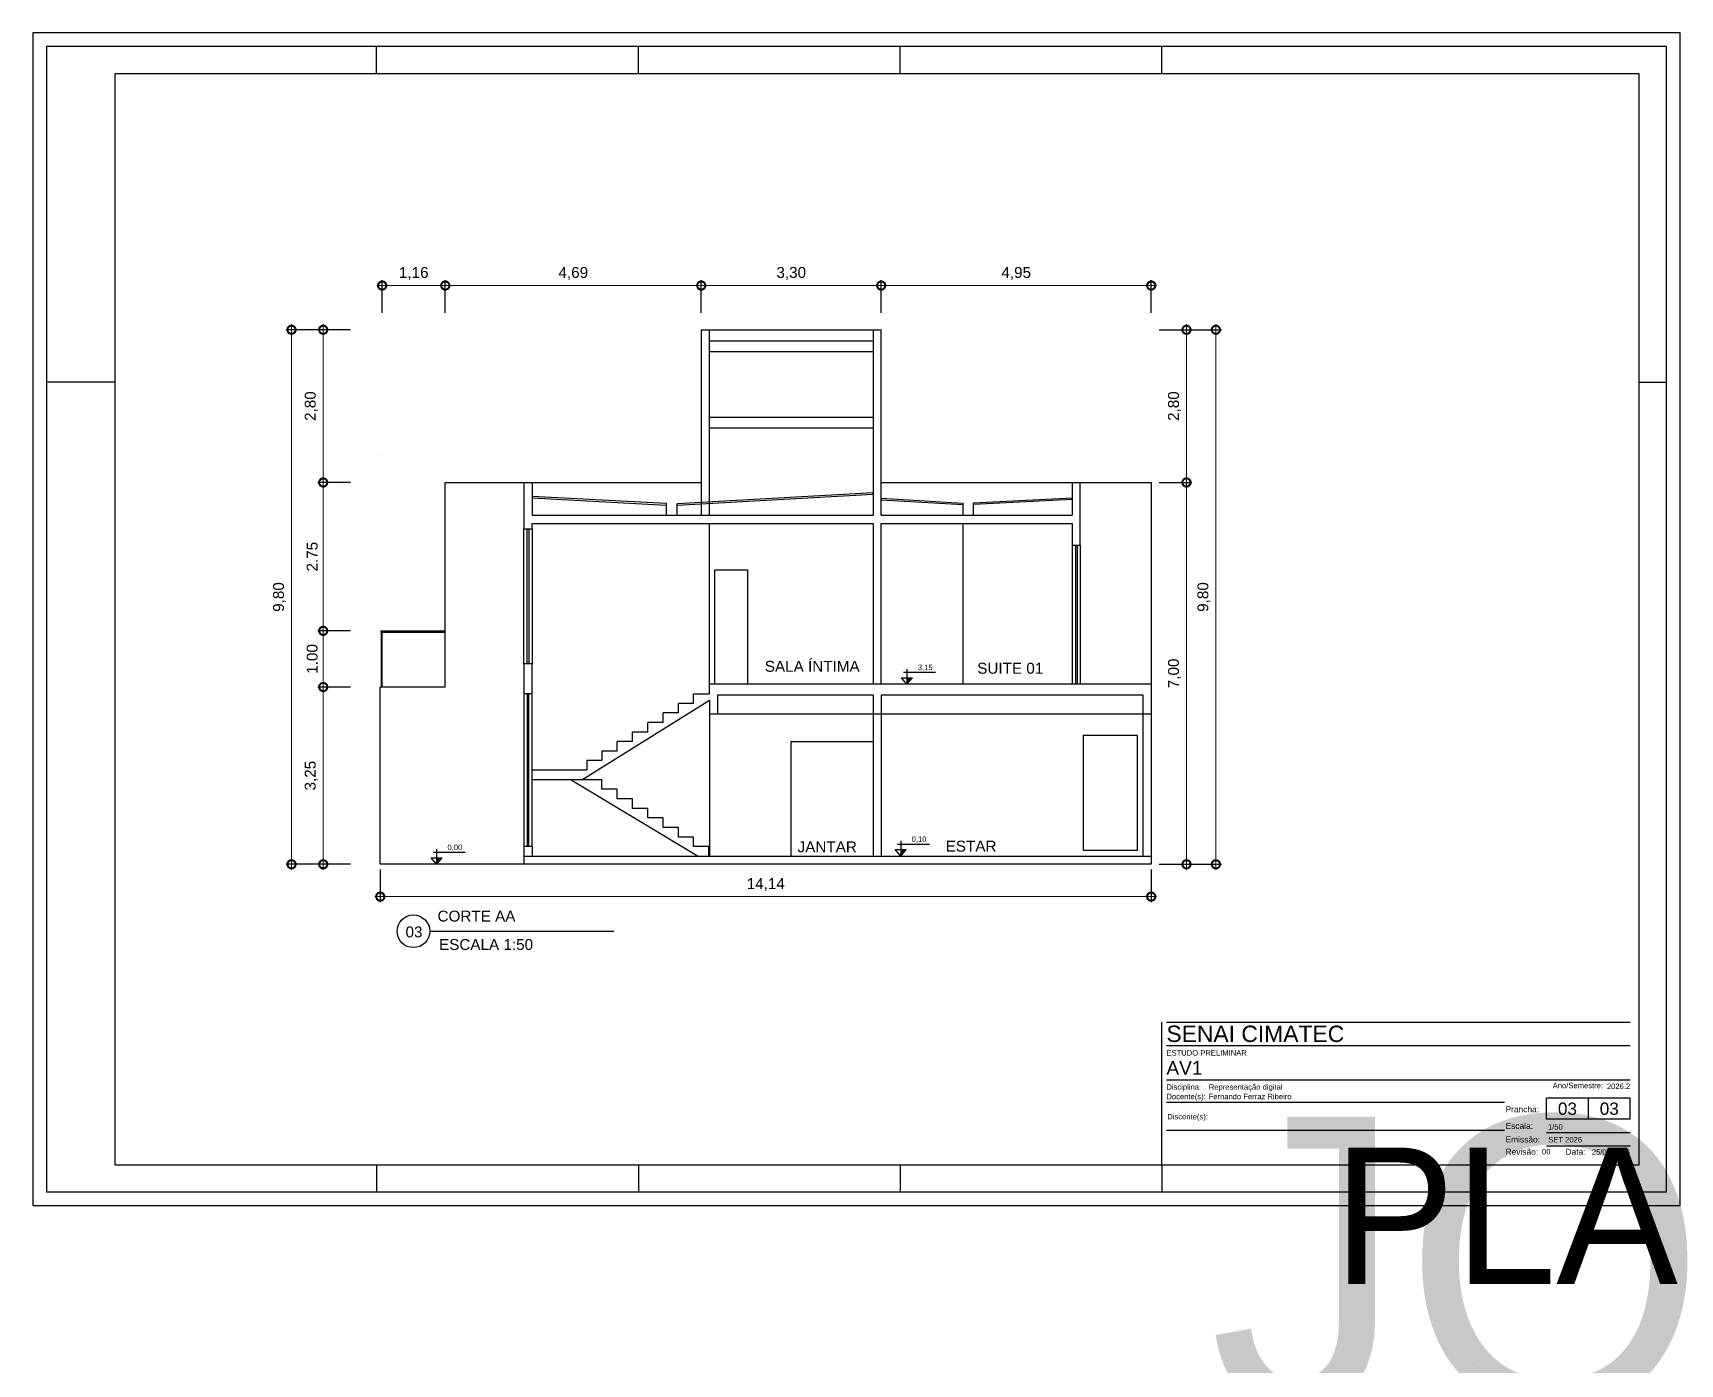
# Model space of a CAD drawing. Header units: metres. Extents: x 43 to 221, y 12 to 94.
# Drawn here: x 43.59 to 73.79, y 70 to 94.41 of the extents above; entities that cross this region are included whole.
import ezdxf
from ezdxf.enums import TextEntityAlignment as Align

# ---------------------------------------------------------------- set-up
doc = ezdxf.new("R2018")
doc.units = ezdxf.units.M
doc.header["$LTSCALE"] = 0.25
for name, color, linetype, true_color, plot in [('0_MRG_AUX', 7, 'Continuous', 0xecbcd1, False), ('ARQ_0_AREAS', 7, 'Continuous', 0x5a1694, False), ('CAR_0', 7, 'Continuous', 0xff6b00, False)]:
    doc.layers.add(name, color=color, linetype=linetype, true_color=true_color, plot=plot)
for name, color, linetype in [('ARQ_ALV CT', 5, 'Continuous'), ('ARQ_ALV VS', 2, 'Continuous'), ('ARQ_ESQ CT', 30, 'Continuous'), ('ARQ_PISO', 1, 'Continuous'), ('ARQ_TXT 01', 1, 'Continuous'), ('CAR_LINHAS_CINZA', 8, 'Continuous'), ('CAR_LINHAS_DESTAQUE', 3, 'Continuous'), ('CAR_TEXTO_CINZA', 8, 'Continuous'), ('CAR_TEXTO_PRETO', 1, 'Continuous'), ('MRG_EXTERNA', 1, 'Continuous'), ('MRG_INTERNA', 2, 'Continuous')]:
    doc.layers.add(name, color=color, linetype=linetype)
doc.layers.add('ARQ_COTA_AZUL', color=5, linetype='Continuous', lineweight=20, true_color=0x0000ff)
doc.styles.add('Annot_2.0mm', font='arial.ttf', dxfattribs={"height": 2})
doc.styles.add('Arial', font='arial.ttf')
doc.styles.add('cota', font='arial.ttf')
doc.styles.add('GRAPHITE', font='arial.ttf')
doc.styles.add('ROMANS', font='romans')
doc.styles.get("Standard").update_dxf_attribs({"font": 'arial.ttf'})
doc.dimstyles.new('Info 01 - annot', dxfattribs={"dimtxt": 2, "dimasz": 3, "dimexe": 1, "dimexo": 1, "dimgap": 1, "dimtad": 1, "dimzin": 4, "dimtxsty": 'cota', "dimblk": 'DOTSMALL', "dimcen": 2, "dimdle": 1, "dimclrd": 256, "dimclre": 256, "dimclrt": 1, "dimazin": 2, "dimtfac": 0.09, "dimtix": 1, "dimtmove": 2, "dimatfit": 2, "dimfxl": 5, "dimfxlon": 1, "dimtolj": 1, "dimtzin": 4, "dimlwd": -1, "dimarcsym": 1})

msp = doc.modelspace()

# ---------------------------------------------------------------- texts
at = {"char_height": 0.2, "attachment_point": 1, "style": 'Annot_2.0mm'}
for s, insert, width in [('CORTE AA', (51.01, 78.313), 4.54401), ('03', (50.423, 78.023), 0.81226), ('ESCALA 1:50', (51.038, 77.792), 2.24137)]:
    msp.add_mtext(s, dxfattribs=dict(at, insert=insert, width=width))
at = {"layer": 'ARQ_TXT 01', "char_height": 0.2, "attachment_point": 1, "style": 'Annot_2.0mm'}
for s, insert, width in [('SALA ÍNTIMA', (57.011, 82.892), 1.74066), ('SUITE 01', (60.905, 82.857), 1.59561), ('JANTAR', (57.612, 79.583), 1.5), ('ESTAR', (60.327, 79.596), 4.01367)]:
    msp.add_mtext(s, dxfattribs=dict(at, insert=insert, width=width))

# ---------------------------------------------------------------- blocks, each defined once
blk = doc.blocks.new('_DotSmall')
at = {"color": 0, "linetype": 'ByBlock', "const_width": 0.5}
blk.add_lwpolyline([(-0.0625, 0, 1), (0.0625, 0, 1)], format="xyb", close=True, dxfattribs=at)
blk = doc.blocks.new('*D64')
at = {"layer": 'ARQ_COTA_AZUL', "lineweight": -2, "transparency": 16777216}
for p, q in [((49.414, 88.963), (48.814, 88.963)), ((49.414, 86.163), (48.814, 86.163))]:
    blk.add_line(p, q, dxfattribs=at)
at = {"layer": 'ARQ_COTA_AZUL', "transparency": 16777216}
blk.add_line((48.914, 89.063), (48.914, 86.063), dxfattribs=at)
at = {"layer": 'ARQ_COTA_AZUL', "transparency": 16777216, "xscale": 0.3, "yscale": 0.3, "zscale": 0.3}
for p, rotation in [((48.914, 88.963), 90), ((48.914, 86.163), 270)]:
    blk.add_blockref('_DotSmall', p, dxfattribs=dict(at, rotation=rotation))
at = {"layer": 'ARQ_COTA_AZUL', "color": 1, "transparency": 16777216, "insert": (48.694, 87.563), "char_height": 0.2, "attachment_point": 5, "rotation": 90, "style": 'cota'}
blk.add_mtext('\\A1;2,80', dxfattribs=at)
blk = doc.blocks.new('*D65')
at = {"layer": 'ARQ_COTA_AZUL', "transparency": 16777216}
blk.add_line((49.895, 89.774), (51.252, 89.774), dxfattribs=at)
at = {"layer": 'ARQ_COTA_AZUL', "lineweight": -2, "transparency": 16777216}
for p, q in [((49.995, 89.274), (49.995, 89.874)), ((51.152, 89.274), (51.152, 89.874))]:
    blk.add_line(p, q, dxfattribs=at)
at = {"layer": 'ARQ_COTA_AZUL', "transparency": 16777216, "xscale": 0.3, "yscale": 0.3, "zscale": 0.3, "rotation": 180}
blk.add_blockref('_DotSmall', (49.995, 89.774), dxfattribs=at)
at = {"layer": 'ARQ_COTA_AZUL', "transparency": 16777216, "xscale": 0.3, "yscale": 0.3, "zscale": 0.3}
blk.add_blockref('_DotSmall', (51.152, 89.774), dxfattribs=at)
at = {"layer": 'ARQ_COTA_AZUL', "color": 1, "transparency": 16777216, "insert": (50.574, 89.995), "char_height": 0.2, "attachment_point": 5, "style": 'cota'}
blk.add_mtext('\\A1;1,16', dxfattribs=at)
blk = doc.blocks.new('*D66')
at = {"layer": 'ARQ_COTA_AZUL', "transparency": 16777216}
blk.add_line((51.052, 89.774), (55.945, 89.774), dxfattribs=at)
at = {"layer": 'ARQ_COTA_AZUL', "lineweight": -2, "transparency": 16777216}
for p, q in [((51.152, 89.274), (51.152, 89.874)), ((55.845, 89.274), (55.845, 89.874))]:
    blk.add_line(p, q, dxfattribs=at)
at = {"layer": 'ARQ_COTA_AZUL', "transparency": 16777216, "xscale": 0.3, "yscale": 0.3, "zscale": 0.3, "rotation": 180}
blk.add_blockref('_DotSmall', (51.152, 89.774), dxfattribs=at)
at = {"layer": 'ARQ_COTA_AZUL', "transparency": 16777216, "xscale": 0.3, "yscale": 0.3, "zscale": 0.3}
blk.add_blockref('_DotSmall', (55.845, 89.774), dxfattribs=at)
at = {"layer": 'ARQ_COTA_AZUL', "color": 1, "transparency": 16777216, "insert": (53.499, 89.995), "char_height": 0.2, "attachment_point": 5, "style": 'cota'}
blk.add_mtext('\\A1;4,69', dxfattribs=at)
blk = doc.blocks.new('*D67')
at = {"layer": 'ARQ_COTA_AZUL', "transparency": 16777216}
blk.add_line((55.745, 89.774), (59.245, 89.774), dxfattribs=at)
at = {"layer": 'ARQ_COTA_AZUL', "lineweight": -2, "transparency": 16777216}
for p, q in [((55.845, 89.274), (55.845, 89.874)), ((59.145, 89.274), (59.145, 89.874))]:
    blk.add_line(p, q, dxfattribs=at)
at = {"layer": 'ARQ_COTA_AZUL', "transparency": 16777216, "xscale": 0.3, "yscale": 0.3, "zscale": 0.3, "rotation": 180}
blk.add_blockref('_DotSmall', (55.845, 89.774), dxfattribs=at)
at = {"layer": 'ARQ_COTA_AZUL', "transparency": 16777216, "xscale": 0.3, "yscale": 0.3, "zscale": 0.3}
blk.add_blockref('_DotSmall', (59.145, 89.774), dxfattribs=at)
at = {"layer": 'ARQ_COTA_AZUL', "color": 1, "transparency": 16777216, "insert": (57.495, 89.995), "char_height": 0.2, "attachment_point": 5, "style": 'cota'}
blk.add_mtext('\\A1;3,30', dxfattribs=at)
blk = doc.blocks.new('*D68')
at = {"layer": 'ARQ_COTA_AZUL', "transparency": 16777216}
blk.add_line((59.045, 89.774), (64.195, 89.774), dxfattribs=at)
at = {"layer": 'ARQ_COTA_AZUL', "lineweight": -2, "transparency": 16777216}
for p, q in [((59.145, 89.274), (59.145, 89.874)), ((64.095, 89.274), (64.095, 89.874))]:
    blk.add_line(p, q, dxfattribs=at)
at = {"layer": 'ARQ_COTA_AZUL', "transparency": 16777216, "xscale": 0.3, "yscale": 0.3, "zscale": 0.3, "rotation": 180}
blk.add_blockref('_DotSmall', (59.145, 89.774), dxfattribs=at)
at = {"layer": 'ARQ_COTA_AZUL', "transparency": 16777216, "xscale": 0.3, "yscale": 0.3, "zscale": 0.3}
blk.add_blockref('_DotSmall', (64.095, 89.774), dxfattribs=at)
at = {"layer": 'ARQ_COTA_AZUL', "color": 1, "transparency": 16777216, "insert": (61.62, 89.995), "char_height": 0.2, "attachment_point": 5, "style": 'cota'}
blk.add_mtext('\\A1;4,95', dxfattribs=at)
blk = doc.blocks.new('*D69')
at = {"layer": 'ARQ_COTA_AZUL', "lineweight": -2, "transparency": 16777216}
for p, q in [((64.242, 88.963), (64.842, 88.963)), ((64.242, 86.163), (64.842, 86.163))]:
    blk.add_line(p, q, dxfattribs=at)
at = {"layer": 'ARQ_COTA_AZUL', "transparency": 16777216}
blk.add_line((64.742, 89.063), (64.742, 86.063), dxfattribs=at)
at = {"layer": 'ARQ_COTA_AZUL', "transparency": 16777216, "xscale": 0.3, "yscale": 0.3, "zscale": 0.3}
for p, rotation in [((64.742, 88.963), 90), ((64.742, 86.163), 270)]:
    blk.add_blockref('_DotSmall', p, dxfattribs=dict(at, rotation=rotation))
at = {"layer": 'ARQ_COTA_AZUL', "color": 1, "transparency": 16777216, "insert": (64.522, 87.563), "char_height": 0.2, "attachment_point": 5, "rotation": 90, "style": 'cota'}
blk.add_mtext('\\A1;2,80', dxfattribs=at)
blk = doc.blocks.new('*D70')
at = {"layer": 'ARQ_COTA_AZUL', "lineweight": -2, "transparency": 16777216}
for p, q in [((64.242, 86.163), (64.842, 86.163)), ((64.242, 79.163), (64.842, 79.163))]:
    blk.add_line(p, q, dxfattribs=at)
at = {"layer": 'ARQ_COTA_AZUL', "transparency": 16777216}
blk.add_line((64.742, 86.263), (64.742, 79.063), dxfattribs=at)
at = {"layer": 'ARQ_COTA_AZUL', "transparency": 16777216, "xscale": 0.3, "yscale": 0.3, "zscale": 0.3}
for p, rotation in [((64.742, 86.163), 90), ((64.742, 79.163), 270)]:
    blk.add_blockref('_DotSmall', p, dxfattribs=dict(at, rotation=rotation))
at = {"layer": 'ARQ_COTA_AZUL', "color": 1, "transparency": 16777216, "insert": (64.522, 82.663), "char_height": 0.2, "attachment_point": 5, "rotation": 90, "style": 'cota'}
blk.add_mtext('\\A1;7,00', dxfattribs=at)
blk = doc.blocks.new('*D71')
at = {"layer": 'ARQ_COTA_AZUL', "lineweight": -2, "transparency": 16777216}
for p, q in [((49.96, 79.07), (49.96, 78.47)), ((64.095, 79.07), (64.095, 78.47))]:
    blk.add_line(p, q, dxfattribs=at)
at = {"layer": 'ARQ_COTA_AZUL', "transparency": 16777216}
blk.add_line((49.86, 78.57), (64.195, 78.57), dxfattribs=at)
at = {"layer": 'ARQ_COTA_AZUL', "transparency": 16777216, "xscale": 0.3, "yscale": 0.3, "zscale": 0.3, "rotation": 180}
blk.add_blockref('_DotSmall', (49.96, 78.57), dxfattribs=at)
at = {"layer": 'ARQ_COTA_AZUL', "transparency": 16777216, "xscale": 0.3, "yscale": 0.3, "zscale": 0.3}
blk.add_blockref('_DotSmall', (64.095, 78.57), dxfattribs=at)
at = {"layer": 'ARQ_COTA_AZUL', "color": 1, "transparency": 16777216, "insert": (57.028, 78.79), "char_height": 0.2, "attachment_point": 5, "style": 'cota'}
blk.add_mtext('\\A1;14,14', dxfattribs=at)
blk = doc.blocks.new('*D72')
at = {"layer": 'ARQ_COTA_AZUL', "lineweight": -2, "transparency": 16777216}
for p, q in [((49.414, 86.163), (48.814, 86.163)), ((49.414, 83.443), (48.814, 83.443))]:
    blk.add_line(p, q, dxfattribs=at)
at = {"layer": 'ARQ_COTA_AZUL', "transparency": 16777216}
blk.add_line((48.914, 86.263), (48.914, 83.343), dxfattribs=at)
at = {"layer": 'ARQ_COTA_AZUL', "transparency": 16777216, "xscale": 0.3, "yscale": 0.3, "zscale": 0.3}
for p, rotation in [((48.914, 86.163), 90), ((48.914, 83.443), 270)]:
    blk.add_blockref('_DotSmall', p, dxfattribs=dict(at, rotation=rotation))
at = {"layer": 'ARQ_COTA_AZUL', "color": 1, "transparency": 16777216, "insert": (48.712, 84.803), "char_height": 0.2, "width": 0.01557, "attachment_point": 5, "rotation": 90, "style": 'cota'}
blk.add_mtext('\\A1;2.75', dxfattribs=at)
blk = doc.blocks.new('*D73')
at = {"layer": 'ARQ_COTA_AZUL', "lineweight": -2, "transparency": 16777216}
for p, q in [((49.414, 83.443), (48.814, 83.443)), ((49.414, 82.413), (48.814, 82.413))]:
    blk.add_line(p, q, dxfattribs=at)
at = {"layer": 'ARQ_COTA_AZUL', "transparency": 16777216}
blk.add_line((48.914, 83.543), (48.914, 82.313), dxfattribs=at)
at = {"layer": 'ARQ_COTA_AZUL', "transparency": 16777216, "xscale": 0.3, "yscale": 0.3, "zscale": 0.3}
for p, rotation in [((48.914, 83.443), 90), ((48.914, 82.413), 270)]:
    blk.add_blockref('_DotSmall', p, dxfattribs=dict(at, rotation=rotation))
at = {"layer": 'ARQ_COTA_AZUL', "color": 1, "transparency": 16777216, "insert": (48.712, 82.928), "char_height": 0.2, "attachment_point": 5, "rotation": 90, "style": 'cota'}
blk.add_mtext('\\A1;1.00', dxfattribs=at)
blk = doc.blocks.new('*D74')
at = {"layer": 'ARQ_COTA_AZUL', "transparency": 16777216}
blk.add_line((48.914, 82.513), (48.914, 79.063), dxfattribs=at)
at = {"layer": 'ARQ_COTA_AZUL', "lineweight": -2, "transparency": 16777216}
for p, q in [((49.414, 82.413), (48.814, 82.413)), ((49.414, 79.163), (48.814, 79.163))]:
    blk.add_line(p, q, dxfattribs=at)
at = {"layer": 'ARQ_COTA_AZUL', "transparency": 16777216, "xscale": 0.3, "yscale": 0.3, "zscale": 0.3}
for p, rotation in [((48.914, 82.413), 90), ((48.914, 79.163), 270)]:
    blk.add_blockref('_DotSmall', p, dxfattribs=dict(at, rotation=rotation))
at = {"layer": 'ARQ_COTA_AZUL', "color": 1, "transparency": 16777216, "insert": (48.694, 80.788), "char_height": 0.2, "attachment_point": 5, "rotation": 90, "style": 'cota'}
blk.add_mtext('\\A1;3,25', dxfattribs=at)
blk = doc.blocks.new('*D75')
at = {"layer": 'ARQ_COTA_AZUL', "lineweight": -2, "transparency": 16777216}
for p, q in [((48.833, 88.963), (48.233, 88.963)), ((48.833, 79.163), (48.233, 79.163))]:
    blk.add_line(p, q, dxfattribs=at)
at = {"layer": 'ARQ_COTA_AZUL', "transparency": 16777216}
blk.add_line((48.333, 89.063), (48.333, 79.063), dxfattribs=at)
at = {"layer": 'ARQ_COTA_AZUL', "transparency": 16777216, "xscale": 0.3, "yscale": 0.3, "zscale": 0.3}
for p, rotation in [((48.333, 88.963), 90), ((48.333, 79.163), 270)]:
    blk.add_blockref('_DotSmall', p, dxfattribs=dict(at, rotation=rotation))
at = {"layer": 'ARQ_COTA_AZUL', "color": 1, "transparency": 16777216, "insert": (48.113, 84.063), "char_height": 0.2, "attachment_point": 5, "rotation": 90, "style": 'cota'}
blk.add_mtext('\\A1;9,80', dxfattribs=at)
blk = doc.blocks.new('*D76')
at = {"layer": 'ARQ_COTA_AZUL', "lineweight": -2, "transparency": 16777216}
for p, q in [((64.781, 88.963), (65.381, 88.963)), ((64.781, 79.163), (65.381, 79.163))]:
    blk.add_line(p, q, dxfattribs=at)
at = {"layer": 'ARQ_COTA_AZUL', "transparency": 16777216}
blk.add_line((65.281, 89.063), (65.281, 79.063), dxfattribs=at)
at = {"layer": 'ARQ_COTA_AZUL', "transparency": 16777216, "xscale": 0.3, "yscale": 0.3, "zscale": 0.3}
for p, rotation in [((65.281, 88.963), 90), ((65.281, 79.163), 270)]:
    blk.add_blockref('_DotSmall', p, dxfattribs=dict(at, rotation=rotation))
at = {"layer": 'ARQ_COTA_AZUL', "color": 1, "transparency": 16777216, "insert": (65.061, 84.063), "char_height": 0.2, "attachment_point": 5, "rotation": 90, "style": 'cota'}
blk.add_mtext('\\A1;9,80', dxfattribs=at)
blk = doc.blocks.new('NIVELCORTE')
for p, q in [((0, 0), (-0.25, 0.3)), ((-0.25, 0.3), (0.25, 0.3)), ((-0.149, 0.55), (1.318, 0.55)), ((0, 0.699), (0, 0)), ((0, 0), (0.25, 0.3))]:
    blk.add_line(p, q)
blk.add_solid([(0, 0), (0, 0.3), (0, 0), (0.25, 0.3)])
at = {"style": 'ROMANS'}
blk.add_attdef('NIVEL', (0.5, 0.65), '', height=0.18, dxfattribs=at)
blk = doc.blocks.new('FORMATO_A2mmD')
at = {"layer": '0_MRG_AUX'}
blk.add_lwpolyline([(5, -5), (5, 425), (-599, 425), (-599, -5)], close=True, dxfattribs=at)
at = {"layer": 'MRG_EXTERNA'}
blk.add_lwpolyline([(0, 0), (0, 420), (-594, 420), (-594, 0)], close=True, dxfattribs=at)
at = {"layer": 'MRG_INTERNA'}
for p, q in [((-473, 410), (-473, 420)), ((-377, 410), (-377, 420)), ((-377, 410), (-377, 420)), ((-281, 410), (-281, 420)), ((-185, 410), (-185, 420)), ((-185, 410), (-185, 420)), ((-569, 297), (-594, 297)), ((-10, 297), (0, 297)), ((-473, 10), (-473, 0)), ((-377, 10), (-377, 0)), ((-377, 10), (-377, 0)), ((-281, 10), (-281, 0)), ((-185, 10), (-185, 0)), ((-185, 10), (-185, 0))]:
    blk.add_line(p, q, dxfattribs=at)
blk.add_lwpolyline([(-569, 410), (-569, 10), (-10, 10), (-10, 410)], close=True, dxfattribs=at)
blk = doc.blocks.new('carimbo')
at = {"layer": 'CAR_0'}
for p, q in [((-0.175, 0), (-0.175, 0.05225)), ((0, 0), (0, 0.05225)), ((-0.175, 0), (0, 0))]:
    blk.add_line(p, q, dxfattribs=at)
at = {"layer": 'CAR_LINHAS_CINZA'}
for p, q in [((-0.17336, 0.05225), (-0.00329, 0.05225)), ((-0.17336, 0.04375), (-0.00329, 0.04375)), ((-0.00329, 0.031), (-0.17336, 0.031)), ((-0.04936, 0.02275), (-0.17336, 0.02275)), ((-0.04936, 0.0125), (-0.17336, 0.0125))]:
    blk.add_line(p, q, dxfattribs=at)
at = {"layer": 'CAR_LINHAS_DESTAQUE'}
for p, q in [((-0.00329, 0.02443), (-0.03396, 0.02443)), ((-0.03396, 0.01665), (-0.03396, 0.02443)), ((-0.01862, 0.01665), (-0.01862, 0.02443)), ((-0.00329, 0.01665), (-0.00329, 0.02443)), ((-0.00329, 0.01665), (-0.03396, 0.01665))]:
    blk.add_line(p, q, dxfattribs=at)
at = {"layer": 'CAR_TEXTO_CINZA'}
for p, q in [((-0.00329, 0.01165), (-0.03396, 0.01165)), ((-0.00329, 0.00685), (-0.03396, 0.00685))]:
    blk.add_line(p, q, dxfattribs=at)
at = {"layer": 'CAR_TEXTO_CINZA', "style": 'Arial'}
for s, height, p in [('Disciplina:', 0.002, (-0.17336, 0.0275)), ('Docente(s):', 0.002, (-0.17336, 0.024)), ('Ano/Semestre:', 0.002, (-0.03171, 0.02803)), ('Prancha: ', 0.0022, (-0.049, 0.01921)), ('Escala:', 0.0022, (-0.049, 0.01315)), ('Emissão:', 0.0022, (-0.049, 0.00815)), ('Revisão: ', 0.0022, (-0.049, 0.00365)), ('Data:', 0.0022, (-0.02701, 0.00365))]:
    blk.add_text(s, height=height, dxfattribs=at).set_placement(p)
blk.add_text('Discente(s):', height=0.002, dxfattribs=at).set_placement((-0.17305, 0.01762), align=Align.MIDDLE_LEFT)
at = {"layer": 'CAR_TEXTO_CINZA', "style": 'Arial', "flags": 8}
blk.add_attdef('FASE', (-0.17336, 0.04), '', height=0.002, dxfattribs=at)
blk.add_attdef('A/S', text='', height=0.002, dxfattribs=at).set_placement((-0.00329, 0.02776), align=Align.RIGHT)
at = {"layer": 'CAR_TEXTO_PRETO', "lineweight": 30, "flags": 104}
blk.add_attdef('TITULO_01', text='', height=0.003, dxfattribs=at).set_placement((-0.11218, 0.00625), align=Align.MIDDLE_CENTER)
at = {"layer": 'CAR_TEXTO_PRETO', "linetype": 'Continuous', "style": 'Arial', "flags": 8}
for tag, p, height in [('IES-CURSO', (-0.17336, 0.045), 0.006), ('NOME', (-0.17336, 0.033), 0.005)]:
    blk.add_attdef(tag, p, '', height=height, dxfattribs=at)
at = {"layer": 'CAR_TEXTO_PRETO', "style": 'Arial', "flags": 8}
for tag, p in [('DOCENTE', (-0.15788, 0.024)), ('DISCIPLINA', (-0.15782, 0.0275)), ('DATAEMISSÃO', (-0.03335, 0.00815)), ('REVN', (-0.03563, 0.00379))]:
    blk.add_attdef(tag, p, '', height=0.002, dxfattribs=at)
at = {"layer": 'CAR_TEXTO_PRETO', "lineweight": 30, "flags": 104}
blk.add_attdef('DISCENTE', text='', height=0.002, dxfattribs=at).set_placement((-0.15757, 0.01762), align=Align.MIDDLE_LEFT)
at = {"layer": 'CAR_TEXTO_PRETO', "style": 'Arial', "flags": 8}
for tag, p in [('NUM', (-0.02629, 0.02054)), ('TOT', (-0.01095, 0.02054))]:
    blk.add_attdef(tag, text='', height=0.0045, dxfattribs=at).set_placement(p, align=Align.MIDDLE_CENTER)
at = {"layer": 'CAR_TEXTO_PRETO', "style": 'Arial'}
blk.add_attdef('ESCALA', (-0.03346, 0.01285), '', height=0.002, dxfattribs=at)
at = {"layer": 'CAR_TEXTO_PRETO', "style": 'Arial', "flags": 8}
blk.add_attdef('REVDATA', text='', height=0.002, dxfattribs=at).set_placement((-0.00337, 0.00365), align=Align.RIGHT)

# ---------------------------------------------------------------- dimensions: what is measured, and where the dimension line sits
at = {"layer": 'ARQ_COTA_AZUL'}
for base, p1, p2, picture, middle in [((51.152, 89.774), (49.995, 81.814), (51.152, 81.814), '*D65', (50.574, 89.995)), ((55.845, 89.774), (51.152, 81.814), (55.845, 87.364), '*D66', (53.499, 89.995)), ((59.145, 89.774), (55.845, 87.364), (59.145, 87.364), '*D67', (57.495, 89.995)), ((64.095, 89.774), (59.145, 87.364), (64.095, 84.564), '*D68', (61.62, 89.995)), ((64.0954, 78.5695), (49.9599, 81.9471), (64.0954, 81.9471), '*D71', (57.0276, 78.7897))]:
    dim = msp.add_linear_dim(base=base, p1=p1, p2=p2, dimstyle='Info 01 - annot', dxfattribs=at)
    dim.commit()
    dim.dimension.update_dxf_attribs({"geometry": picture, "text_midpoint": middle})
for base, p1, p2, picture, middle in [((48.333, 79.163), (57.601, 88.963), (57.601, 79.163), '*D75', (48.113, 84.063)), ((48.914, 86.163), (57.601, 88.963), (57.601, 86.163), '*D64', (48.694, 87.563)), ((64.742, 86.163), (56.24, 88.963), (56.24, 86.163), '*D69', (64.522, 87.563)), ((65.281, 79.163), (56.24, 88.963), (56.24, 79.163), '*D76', (65.061, 84.063)), ((64.742, 79.163), (56.24, 86.163), (61.19, 79.163), '*D70', (64.522, 82.663)), ((48.914, 79.163), (51.751, 82.413), (51.756, 79.163), '*D74', (48.694, 80.788))]:
    dim = msp.add_linear_dim(base=base, p1=p1, p2=p2, angle=90, dimstyle='Info 01 - annot', dxfattribs=at)
    dim.commit()
    dim.dimension.update_dxf_attribs({"geometry": picture, "text_midpoint": middle})
for base, p1, p2, text, picture, middle in [((48.914, 83.443), (57.601, 86.163), (51.731, 83.443), '2.75', '*D72', (48.712, 84.803)), ((48.914, 82.413), (51.731, 83.443), (51.751, 82.413), '1.00', '*D73', (48.712, 82.928))]:
    dim = msp.add_linear_dim(base=base, p1=p1, p2=p2, angle=90, text=text, dimstyle='Info 01 - annot', dxfattribs=at)
    dim.commit()
    dim.dimension.update_dxf_attribs({"geometry": picture, "text_midpoint": middle})

# ---------------------------------------------------------------- linework, layer by layer
for p, q in [((52.745, 85.913), (55.202, 85.782)), ((52.745, 85.913), (52.745, 85.883)), ((52.745, 85.883), (55.202, 85.746)), ((55.202, 85.782), (55.202, 85.746)), ((58.995, 85.973), (55.402, 85.773)), ((58.995, 85.943), (55.402, 85.743)), ((55.402, 85.743), (55.402, 85.773)), ((58.995, 85.943), (58.995, 85.973)), ((58.995, 85.943), (58.995, 85.943)), ((59.145, 85.873), (60.643, 85.786)), ((59.145, 85.873), (59.145, 85.843)), ((59.145, 85.843), (59.145, 85.843)), ((59.145, 85.843), (60.639, 85.762)), ((60.643, 85.786), (60.639, 85.762)), ((60.839, 85.792), (62.645, 85.883)), ((62.645, 85.853), (60.839, 85.762)), ((60.839, 85.762), (60.839, 85.792)), ((62.645, 85.853), (62.645, 85.883)), ((55.202, 85.746), (55.202, 85.563)), ((55.202, 85.563), (55.402, 85.563)), ((55.402, 85.563), (55.402, 85.743)), ((60.639, 85.762), (60.639, 85.562)), ((60.639, 85.562), (60.839, 85.562)), ((60.839, 85.562), (60.839, 85.762))]:
    msp.add_line(p, q)
msp.add_lwpolyline([(50.868, 77.935), (54.242, 77.935)])
msp.add_circle((50.568, 77.935), 0.3)
at = {"layer": 'ARQ_0_AREAS'}
for p, q in [((53.653, 80.713), (55.995, 82.17)), ((55.705, 82.113), (55.705, 82.288)), ((55.705, 82.288), (55.995, 82.288)), ((55.145, 81.763), (55.145, 81.938)), ((55.425, 81.938), (55.145, 81.938)), ((55.425, 81.938), (55.425, 82.113)), ((55.705, 82.113), (55.425, 82.113)), ((54.585, 81.413), (54.585, 81.588)), ((54.865, 81.588), (54.585, 81.588)), ((54.865, 81.588), (54.865, 81.763)), ((55.145, 81.763), (54.865, 81.763)), ((54.025, 81.238), (54.025, 81.063)), ((54.305, 81.238), (54.025, 81.238)), ((54.305, 81.238), (54.305, 81.413)), ((54.585, 81.413), (54.305, 81.413)), ((53.745, 81.063), (53.745, 80.888)), ((54.025, 81.063), (53.745, 81.063)), ((53.745, 80.888), (52.745, 80.888)), ((54.025, 80.713), (52.745, 80.713)), ((53.459, 80.713), (55.791, 79.313)), ((54.025, 80.538), (54.025, 80.713)), ((54.305, 80.538), (54.025, 80.538)), ((54.305, 80.363), (54.305, 80.538)), ((54.585, 80.363), (54.305, 80.363)), ((54.585, 80.188), (54.585, 80.363)), ((54.865, 80.188), (54.585, 80.188)), ((54.865, 80.013), (54.865, 80.188)), ((55.145, 80.013), (54.865, 80.013)), ((55.145, 79.838), (55.145, 80.013)), ((55.425, 79.838), (55.145, 79.838)), ((55.425, 79.663), (55.425, 79.838)), ((55.705, 79.663), (55.425, 79.663)), ((55.705, 79.488), (55.705, 79.663)), ((55.995, 79.488), (55.705, 79.488)), ((55.985, 79.313), (55.985, 79.488))]:
    msp.add_line(p, q, dxfattribs=at)
at = {"layer": 'ARQ_ALV CT'}
for p, q in [((55.845, 88.963), (55.845, 85.563)), ((55.845, 88.963), (59.145, 88.963)), ((55.995, 85.563), (55.995, 88.963)), ((58.995, 88.963), (58.995, 85.563)), ((59.145, 85.563), (59.145, 88.963)), ((55.985, 88.763), (58.995, 88.763)), ((55.985, 88.563), (58.995, 88.563)), ((55.985, 87.363), (58.995, 87.363)), ((55.985, 87.163), (58.995, 87.163)), ((50, 86.655), (50, 86.655)), ((51.152, 82.413), (51.152, 86.163)), ((51.152, 86.163), (55.845, 86.163)), ((52.595, 86.163), (52.595, 85.313)), ((52.745, 86.163), (52.745, 85.563)), ((59.145, 86.163), (64.095, 86.163)), ((62.645, 86.163), (62.645, 85.563)), ((62.795, 85.013), (62.795, 86.163)), ((64.095, 86.163), (64.095, 79.163)), ((52.745, 85.563), (58.995, 85.563)), ((59.145, 85.563), (62.645, 85.563)), ((52.595, 85.313), (52.745, 85.313)), ((52.745, 85.313), (52.745, 85.413)), ((52.745, 85.413), (58.995, 85.413)), ((55.995, 82.288), (55.995, 85.413)), ((58.995, 85.413), (58.995, 82.463)), ((59.145, 82.463), (59.145, 85.413)), ((59.145, 85.413), (62.645, 85.413)), ((60.645, 82.463), (60.645, 85.413)), ((62.645, 85.413), (62.645, 85.013)), ((62.645, 85.013), (62.795, 85.013)), ((49.975, 83.443), (51.152, 83.443)), ((49.975, 83.413), (49.975, 83.443)), ((51.152, 83.413), (49.975, 83.413)), ((49.985, 82.413), (49.985, 83.413)), ((49.995, 82.413), (49.995, 83.413)), ((52.745, 82.838), (52.595, 82.838)), ((52.595, 82.838), (52.595, 82.288)), ((52.745, 82.288), (52.745, 82.838)), ((64.095, 82.463), (55.995, 82.463)), ((49.96, 79.163), (49.96, 82.413)), ((51.152, 82.413), (49.96, 82.413)), ((52.745, 82.288), (52.595, 82.288)), ((55.995, 82.17), (55.995, 79.313)), ((58.995, 82.263), (56.145, 82.263)), ((56.145, 82.263), (56.145, 81.913)), ((58.995, 82.263), (58.995, 79.313)), ((63.945, 82.263), (59.145, 82.263)), ((59.145, 82.263), (59.145, 79.313)), ((63.945, 79.313), (63.945, 82.263)), ((64.095, 81.913), (55.995, 81.913)), ((57.495, 79.313), (57.495, 81.413)), ((57.495, 81.413), (58.995, 81.413)), ((52.595, 79.488), (52.595, 79.163)), ((52.595, 79.488), (52.595, 79.488)), ((52.745, 79.488), (52.595, 79.488)), ((52.745, 79.488), (52.745, 79.313)), ((64.095, 79.163), (49.96, 79.163)), ((52.595, 79.313), (64.095, 79.313)), ((70, 70), (70, 70))]:
    msp.add_line(p, q, dxfattribs=at)
at = {"layer": 'ARQ_ALV VS'}
for p, q in [((52.595, 82.838), (52.595, 85.313)), ((52.745, 85.313), (52.745, 82.838)), ((52.595, 82.288), (52.595, 79.488)), ((52.745, 79.488), (52.745, 82.288))]:
    msp.add_line(p, q, dxfattribs=at)
at = {"layer": 'ARQ_ESQ CT'}
for p, q in [((52.655, 82.838), (52.655, 85.313)), ((52.685, 85.313), (52.685, 82.838)), ((62.705, 85.013), (62.705, 82.463)), ((62.735, 85.013), (62.735, 82.463)), ((52.655, 82.288), (52.655, 79.488)), ((52.685, 79.488), (52.685, 82.288))]:
    msp.add_line(p, q, dxfattribs=at)
at = {"layer": 'ARQ_PISO'}
for p, q in [((62.645, 85.013), (62.645, 82.463)), ((62.795, 85.013), (62.795, 82.463)), ((56.095, 82.463), (56.095, 84.563)), ((56.095, 84.563), (56.695, 84.563)), ((56.695, 84.563), (56.695, 82.463)), ((63.845, 81.522), (62.845, 81.522)), ((62.845, 81.522), (62.845, 79.422)), ((63.845, 79.422), (63.845, 81.522)), ((62.845, 79.422), (63.845, 79.422))]:
    msp.add_line(p, q, dxfattribs=at)

# ---------------------------------------------------------------- block references
at = {"xscale": 0.05, "yscale": 0.05, "zscale": 0.05}
msp.add_blockref('FORMATO_A2mmD', (73.542, 73.155), dxfattribs=at)
ref = msp.add_blockref('NIVELCORTE', (59.616, 82.463), dxfattribs=dict(xscale=0.4000000000000057, yscale=0.4000000000000057, zscale=0.4000000000000057))
ref.add_attrib('NIVEL', '3,15', (59.816, 82.723), dxfattribs={"height": 0.1, "style": 'GRAPHITE'})
ref = msp.add_blockref('NIVELCORTE', (50.992, 79.163), dxfattribs=dict(xscale=0.4000000000000057, yscale=0.4000000000000057, zscale=0.4000000000000057))
ref.add_attrib('NIVEL', '0,00', (51.192, 79.423), dxfattribs={"height": 0.1, "style": 'GRAPHITE'})
ref = msp.add_blockref('NIVELCORTE', (59.502, 79.313), dxfattribs=dict(xscale=0.4000000000000057, yscale=0.4000000000000057, zscale=0.4000000000000057))
ref.add_attrib('NIVEL', '0,10', (59.702, 79.573), dxfattribs={"height": 0.1, "style": 'GRAPHITE'})
ref = msp.add_blockref('carimbo', (73.042, 73.655), dxfattribs=dict(xscale=50, yscale=50, zscale=50))
ref.add_attrib('FASE', 'ESTUDO PRELIMINAR', (64.374, 75.655), dxfattribs={"layer": 'CAR_TEXTO_CINZA', "height": 0.1, "style": 'Arial', "flags": 8})
ref.add_attrib('NOME', 'AV1', (64.374, 75.305), dxfattribs={"layer": 'CAR_TEXTO_PRETO', "linetype": 'Continuous', "height": 0.25, "style": 'Arial', "flags": 8})
ref.add_attrib('DISCIPLINA', 'Representação digital', (65.151, 75.03), dxfattribs={"layer": 'CAR_TEXTO_PRETO', "height": 0.1, "style": 'Arial', "flags": 8})
ref.add_attrib('DOCENTE', 'Fernando Ferraz Ribeiro', (65.147, 74.855), dxfattribs={"layer": 'CAR_TEXTO_PRETO', "height": 0.1, "style": 'Arial', "flags": 8})
lines = msp.add_mtext('PLANTA PAVIMENTO SUPERIOR', dxfattribs={"layer": 'CAR_TEXTO_PRETO', "insert": (67.433, 73.968), "char_height": 2.5, "attachment_point": 1})
ref.add_attrib('TITULO_01', '', (67.433, 73.968), dxfattribs={"flags": 104}).embed_mtext(lines)
ref.add_attrib('ESCALA', '1/50', (71.369, 74.298), dxfattribs={"layer": 'CAR_TEXTO_PRETO', "height": 0.1, "style": 'Arial'})
ref.add_attrib('DATAEMISSÃO', 'SET 2026', (71.374, 74.063), dxfattribs={"layer": 'CAR_TEXTO_PRETO', "height": 0.1, "style": 'Arial', "flags": 8})
ref.add_attrib('NUM', '03', dxfattribs={"layer": 'CAR_TEXTO_PRETO', "height": 0.225, "style": 'Arial', "flags": 8}).set_placement((71.727, 74.682), align=Align.MIDDLE_CENTER)
ref.add_attrib('TOT', '03', dxfattribs={"layer": 'CAR_TEXTO_PRETO', "height": 0.225, "style": 'Arial', "flags": 8}).set_placement((72.494, 74.682), align=Align.MIDDLE_CENTER)
ref.add_attrib('REVN', '00', (71.26, 73.844), dxfattribs={"layer": 'CAR_TEXTO_PRETO', "height": 0.1, "style": 'Arial', "flags": 8})
ref.add_attrib('REVDATA', '25/09/2026', dxfattribs={"layer": 'CAR_TEXTO_PRETO', "height": 0.1, "style": 'Arial', "flags": 8}).set_placement((72.873, 73.838), align=Align.RIGHT)
ref.add_attrib('IES-CURSO', 'SENAI CIMATEC', (64.374, 75.905), dxfattribs={"layer": 'CAR_TEXTO_PRETO', "linetype": 'Continuous', "height": 0.3, "style": 'Arial', "flags": 8})
ref.add_attrib('A/S', '2026.2', dxfattribs={"layer": 'CAR_TEXTO_CINZA', "height": 0.1, "style": 'Arial', "flags": 8}).set_placement((72.877, 75.043), align=Align.RIGHT)
lines = msp.add_mtext('JOÃO VICTOR MELO E MARIA CLARA GOMES', dxfattribs={"layer": 'CAR_TEXTO_PRETO', "insert": (65.163, 74.536), "char_height": 5.32824, "attachment_point": 1})
ref.add_attrib('DISCENTE', '', (65.163, 74.536), dxfattribs={"flags": 104}).embed_mtext(lines)

msp.set_redraw_order([(e.dxf.handle, doc.entitydb.next_handle()) for e in msp.query("TEXT MTEXT ATTDEF DIMENSION ARC_DIMENSION")])  # texts and dimensions are drawn at this point

doc.saveas('drawing.dxf')
